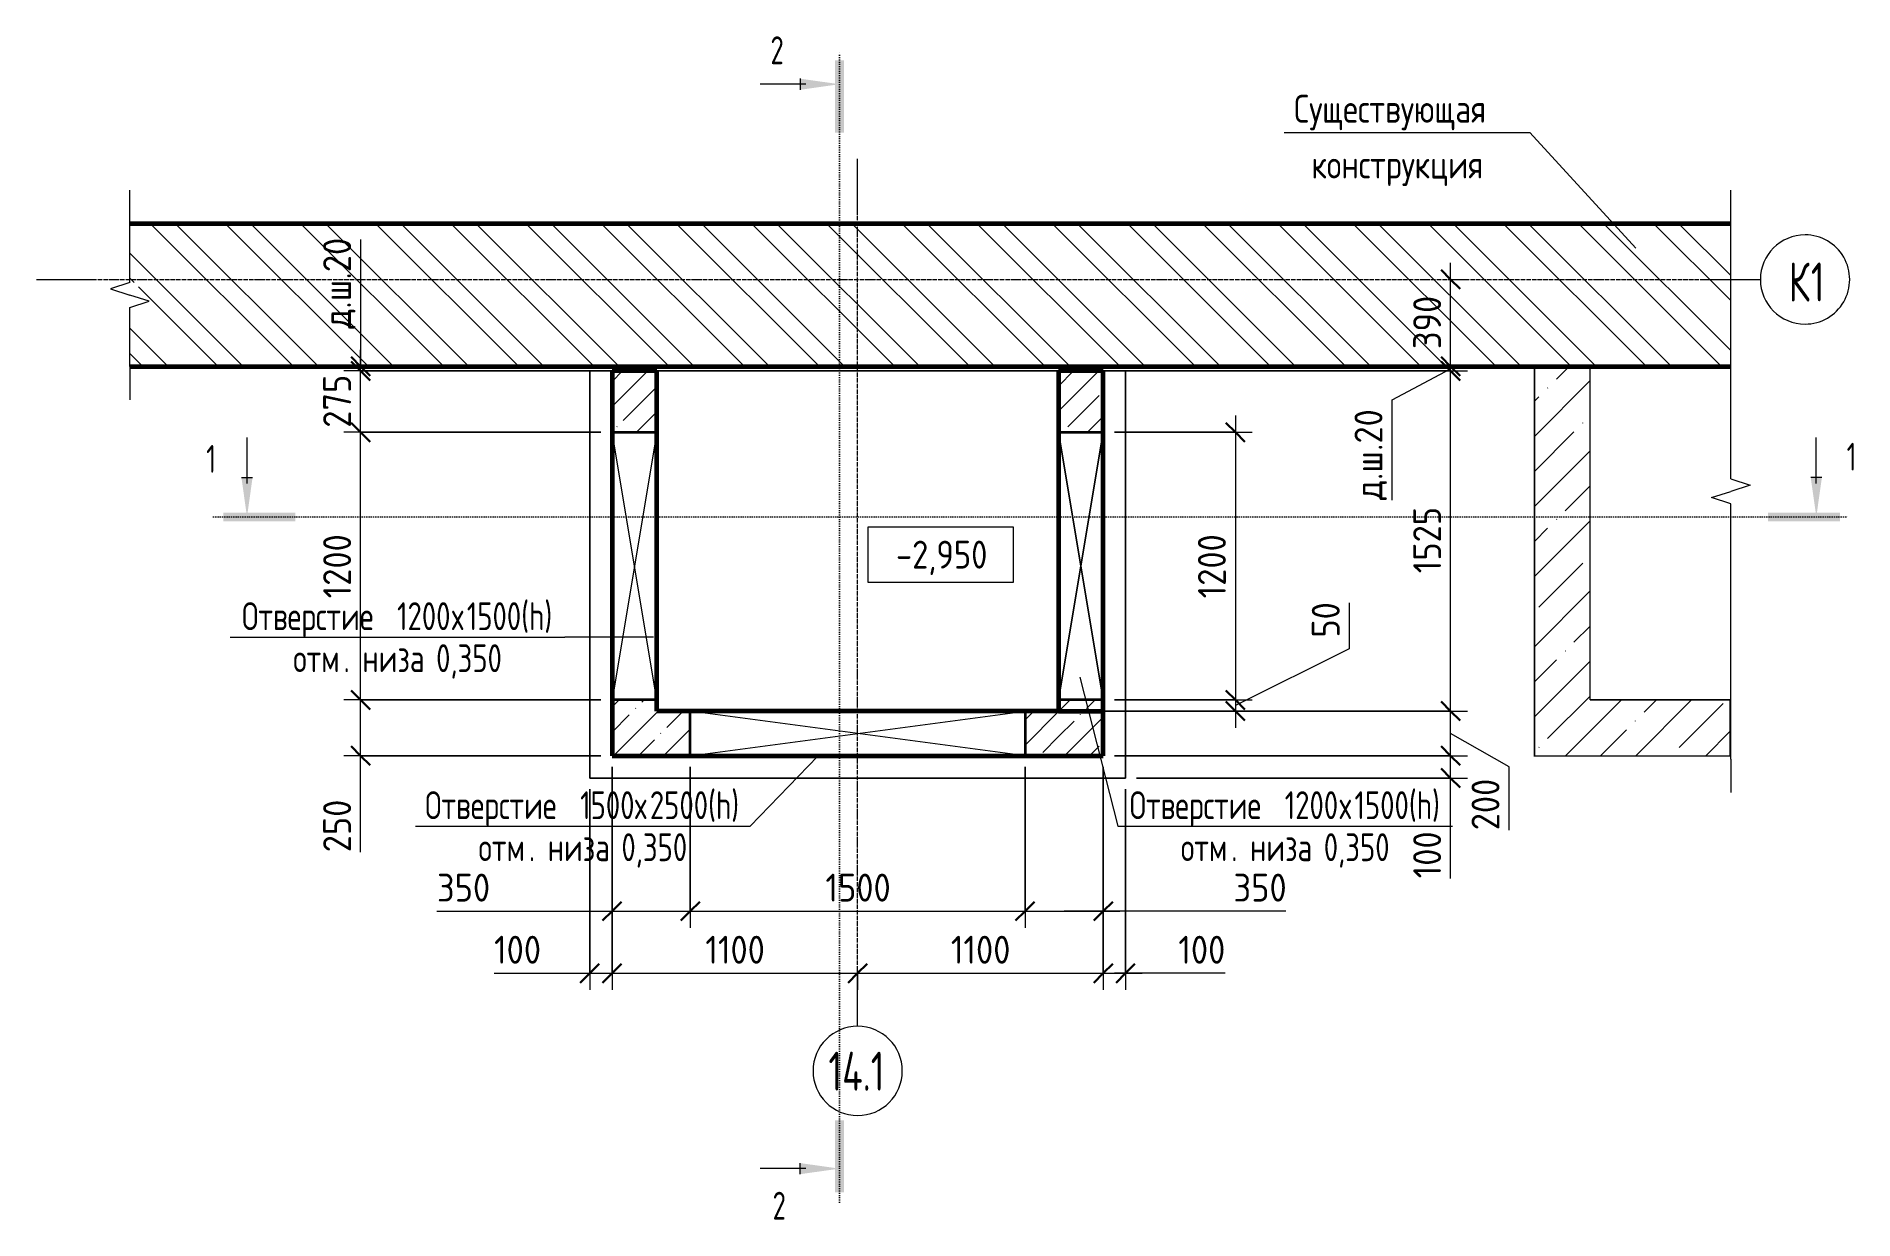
# Model space of a CAD drawing. Header units: millimetres. Extents: x -39709 to 12452, y -4989 to 80275.
# Drawn here: x -39709 to -31568, y 74970 to 80275 of the extents above.
import ezdxf

# ---------------------------------------------------------------- set-up
doc = ezdxf.new("R2010")
doc.units = ezdxf.units.MM
doc.linetypes.add('02 Штрихпунктирная _20 мм_', pattern=[25, 20, -2.5, 0, -2.5])
doc.linetypes.add('04 Пунктир 10мм', pattern=[10, 0, -10])
for name, color, linetype, lineweight in [('AA_Dim', 7, 'Continuous', 9), ('AA_Dim-50', 7, 'Continuous', 9), ('AA_Linii', 7, 'Continuous', 9), ('AA_Oformlenie', 7, 'Continuous', 9), ('AA_Razrez', 7, 'Continuous', 9), ('AA_Vinoska', 7, 'Continuous', 9), ('AA_Visotnaya otmetka', 7, 'Continuous', 9), ('AF_Okno', 7, 'Continuous', 20), ('AF_Pokritie', 7, 'Continuous', 9), ('AF_Stena', 7, 'Continuous', 20), ('AF_Stena_Опалубка', 253, 'Continuous', 20), ('KR_Fundament', 7, 'Continuous', 20), ('Оси', 7, 'Continuous', 9)]:
    doc.layers.add(name, color=color, linetype=linetype, lineweight=lineweight)
doc.styles.add('GOST Common', font='GOST_Common.ttf', dxfattribs={"width": 0.85, "height": 125})
doc.styles.add('ISOCPEUR', font='isocpeur.TTF', dxfattribs={"width": 0.7, "height": 175})
doc.styles.add('ISOCPEUR_1', font='isocpeur.TTF', dxfattribs={"width": 0.85, "height": 125})
doc.styles.add('ISOCPEUR_2', font='isocpeur.TTF', dxfattribs={"width": 0.75, "height": 125})
doc.styles.add('ISOCPEUR_3', font='isocpeur.TTF', dxfattribs={"width": 0.7, "height": 125})
doc.styles.add('ISOCPEUR_4', font='isocpeur.TTF', dxfattribs={"width": 0.9, "height": 125})
doc.dimstyles.new('00_Точн_3_знака__прозр_', dxfattribs={"dimscale": 304.8, "dimtxt": 125.344371, "dimasz": 0.278871, "dimexe": 0.246063, "dimexo": 0.164042, "dimgap": 0.016404, "dimtad": 1, "dimdec": 3, "dimrnd": 0.001, "dimdsep": 46, "dimtxsty": 'ISOCPEUR_4', "dimblk1": 'OBLIQUE', "dimblk2": 'OBLIQUE', "dimsah": 1, "dimcen": 0.09, "dimdle": 0.246063, "dimazin": 0, "dimtfac": 1, "dimtdec": 4, "dimtix": 1, "dimtmove": 1, "dimatfit": 3, "dimfxl": 1, "dimtvp": 1, "dimtolj": 1, "dimtzin": 0, "dimlwd": 18, "dimlwe": 18, "dimarcsym": 2})
doc.dimstyles.new('00_Точн_3_знака__прозр__1', dxfattribs={"dimscale": 304.8, "dimtxt": 125.344371, "dimasz": 0.278871, "dimexe": 0.246063, "dimexo": 0.164042, "dimgap": 0.016404, "dimtad": 1, "dimdec": 3, "dimrnd": 0.001, "dimdsep": 46, "dimtxsty": 'ISOCPEUR_4', "dimblk1": 'OBLIQUE', "dimblk2": 'OBLIQUE', "dimsah": 1, "dimcen": 0.09, "dimdle": 0.246063, "dimazin": 0, "dimtfac": 1, "dimtdec": 4, "dimtix": 1, "dimtmove": 0, "dimatfit": 3, "dimfxl": 1, "dimtvp": 1, "dimtolj": 1, "dimtzin": 0, "dimlwd": 18, "dimlwe": 18, "dimarcsym": 2})
pattern_1 = [(45, (-29560.04, 39488.23), (-112.2532, 112.2532), []), (45, (-29447.78, 39488.23), (-112.2532, 112.2532), [198.438, -39.688, 1.676, -38.011])]

msp = doc.modelspace()

# ---------------------------------------------------------------- texts
at = {"layer": 'AA_Razrez', "char_height": 125, "attachment_point": 1, "style": 'ISOCPEUR_3'}
for s, insert, width in [('\\fISOCPEUR|b0|i0|c204|p34|;\\W.7;2', (-36420.7155, 80274.9013), 75.759469), ('\\fISOCPEUR|b0|i0|c204|p34|;\\W.7;1', (-38948.1933, 78443.4266), 53.312219), ('\\fISOCPEUR|b0|i0|c204|p34|;\\W.7;1', (-31599.0265, 78453.0137), 53.312219), ('\\fISOCPEUR|b0|i0|c204|p34|;\\W.7;2', (-36411.1285, 75095.4059), 75.759469)]:
    msp.add_mtext(s, dxfattribs=dict(at, insert=insert, width=width))
at = {"layer": 'AA_Vinoska', "char_height": 125, "attachment_point": 1}
for s, insert, width, style in [('Существующая', (-34074.5973, 80012.8267), 1219.767531, 'GOST Common'), ('конструкция', (-33997.2473, 79762.8267), 1032.373078, 'GOST Common'), ('Отверстие', (-38788.0505, 77738.0434), 769.62, 'ISOCPEUR_2'), (' 1200', (-38153.0505, 77738.0434), 369.778359, 'ISOCPEUR_2'), ('\\fISOCPEUR|b0|i0|c204|p34|;\\W.75;х', (-37847.9528, 77738.0434), 81.170859, 'ISOCPEUR_2'), ('1500(h)', (-37780.9802, 77738.0434), 471.993516, 'ISOCPEUR_2'), ('отм', (-38558.5505, 77549.6754), 273.575859, 'ISOCPEUR_2'), ('низа', (-38248.4919, 77549.6754), 327.689766, 'ISOCPEUR_2'), (' 0,350', (-37978.1208, 77549.6754), 432.91125, 'ISOCPEUR_2'), ('. ', (-38332.8278, 77549.6754), 102.215156, 'ISOCPEUR_2'), ('Отверстие', (-37967.8766, 76890.8213), 769.62, 'ISOCPEUR_2'), (' 1500', (-37332.8766, 76890.8213), 369.778359, 'ISOCPEUR_2'), ('2500(h)', (-36960.8063, 76890.8213), 496.044141, 'ISOCPEUR_2'), ('Отверстие', (-34811.27, 76890.8213), 769.62, 'ISOCPEUR_2'), (' 1200', (-34176.27, 76890.8213), 369.778359, 'ISOCPEUR_2'), ('1500(h)', (-33804.1997, 76890.8213), 471.993516, 'ISOCPEUR_2'), ('\\fISOCPEUR|b0|i0|c204|p34|;\\W.75;х', (-37027.779, 76890.8213), 81.170859, 'ISOCPEUR_2'), ('\\fISOCPEUR|b0|i0|c204|p34|;\\W.75;х', (-33871.1723, 76890.8213), 81.170859, 'ISOCPEUR_2'), (' 0,350', (-37148.0094, 76702.4533), 432.91125, 'ISOCPEUR_2'), (' 0,350', (-34001.3403, 76702.4533), 432.91125, 'ISOCPEUR_2'), ('отм', (-37728.4391, 76702.4533), 273.575859, 'ISOCPEUR_2'), ('низа', (-37418.3805, 76702.4533), 327.689766, 'ISOCPEUR_2'), ('отм', (-34581.77, 76702.4533), 273.575859, 'ISOCPEUR_2'), ('низа', (-34271.7114, 76702.4533), 327.689766, 'ISOCPEUR_2'), ('. ', (-37502.7165, 76702.4533), 102.215156, 'ISOCPEUR_2'), ('. ', (-34356.0473, 76702.4533), 102.215156, 'ISOCPEUR_2')]:
    msp.add_mtext(s, dxfattribs=dict(at, insert=insert, width=width, style=style))
at = {"layer": 'AA_Visotnaya otmetka', "insert": (-35858.2795, 78014.0411), "char_height": 125, "width": 479.798668, "attachment_point": 1, "line_spacing_factor": 1.135194, "style": 'ISOCPEUR_1'}
msp.add_mtext('-2,950', dxfattribs=at)
at = {"layer": 'Оси', "char_height": 175, "attachment_point": 1, "style": 'ISOCPEUR'}
for s, insert, width in [('\\fISOCPEUR|b0|i0|c204|p34|;\\W.7;К', (-31858.9451, 79261.2133), 120.653969), ('\\fISOCPEUR|b0|i0|c204|p34|;\\W.7;1', (-31759.3956, 79261.2133), 75.759469), ('14.1', (-36160.6647, 75723.391), 317.067406)]:
    msp.add_mtext(s, dxfattribs=dict(at, insert=insert, width=width))

# ---------------------------------------------------------------- blocks, each defined once
blk = doc.blocks.new('231_Отверстие прямоугольное в стене _Окно_Стена_ - Отверстие прямоугольное с обрамлением-4131200-Схема расположения форшахты в_о 14_1-К1')
at = {"layer": 'AA_Oformlenie', "lineweight": 35}
for p, q in [((-475, -100), (-475, 100)), ((-475, 100), (725, 100)), ((725, 100), (725, -100)), ((725, -100), (-475, -100))]:
    blk.add_line(p, q, dxfattribs=at)
at = {"layer": 'AA_Oformlenie'}
for p, q in [((-475, 100), (-475, -100)), ((725, 100), (-475, 100)), ((725, 100), (-475, -100)), ((-475, 100), (725, -100)), ((725, 100), (725, -100)), ((-475, -100), (725, -100))]:
    blk.add_line(p, q, dxfattribs=at)
at = {"layer": 'AF_Okno', "lineweight": 9}
for p, q in [((485, 100), (-475, 100)), ((725, 100), (485, 100)), ((-475, -100), (-235, -100)), ((-235, -100), (725, -100))]:
    blk.add_line(p, q, dxfattribs=at)
blk = doc.blocks.new('231_Отверстие прямоугольное в стене _Окно_Стена_ - Отверстие прямоугольное с обрамлением-4137425-Схема расположения форшахты в_о 14_1-К1')
at = {"layer": 'AA_Oformlenie', "lineweight": 35}
for p, q in [((-625, -100), (-625, 100)), ((-625, 100), (875, 100)), ((875, 100), (875, -100)), ((875, -100), (-625, -100))]:
    blk.add_line(p, q, dxfattribs=at)
at = {"layer": 'AA_Oformlenie'}
for p, q in [((-625, 100), (-625, -100)), ((875, 100), (-625, 100)), ((875, 100), (-625, -100)), ((-625, 100), (875, -100)), ((875, 100), (875, -100)), ((-625, -100), (875, -100))]:
    blk.add_line(p, q, dxfattribs=at)
at = {"layer": 'AF_Okno', "lineweight": 9}
for p, q in [((575, 100), (-625, 100)), ((875, 100), (711.4, 100)), ((-625, -100), (-461.4, -100)), ((-325, -100), (875, -100))]:
    blk.add_line(p, q, dxfattribs=at)
blk = doc.blocks.new('011_ЛинияОбрыва _ЭлУзла_Линия_ - Тип 1-4160036-Схема расположения форшахты в_о 14_1-К1')
at = {"layer": 'AA_Oformlenie'}
for p, q in [((0, 0), (1145, 0)), ((1256.3, 0), (2400, 0))]:
    blk.add_line(p, q, dxfattribs=at)
blk = doc.blocks.new('011_ЛинияОбрыва _ЭлУзла_Линия_ - Тип 1-4027516-Схема расположения форшахты в_о 14_1-К1')
at = {"layer": 'AA_Oformlenie'}
for p, q in [((0, 0), (265, 0)), ((376.3, 0), (640, 0))]:
    blk.add_line(p, q, dxfattribs=at)
blk = doc.blocks.new('Ось сетки - d_4мм-2765513-Схема расположения форшахты в_о 14_1-К1')
at = {"layer": 'Оси'}
for start, end in [(360, 180), (360, 180), (180, 360), (180, 360)]:
    blk.add_arc((0, 0), 4, start, end, dxfattribs=at)
blk = doc.blocks.new('Высотные отметки - Рамка вверх-400294-Схема расположения форшахты в_о 14_1-К1')
at = {"layer": 'AA_Vinoska'}
for p, q in [((-13, 0), (-13, 5)), ((-13, 5), (0, 5)), ((0, 5), (0, 0)), ((0, 0), (-13, 0))]:
    blk.add_line(p, q, dxfattribs=at)
blk = doc.blocks.new('010_Текст с выноской - Текст 2 строки-4027658-Схема расположения форшахты в_о 14_1-К1')
at = {"layer": 'AA_Vinoska'}
blk.add_line((-11, 0), (11, 0), dxfattribs=at)
blk = doc.blocks.new('042_М_Отверстия - Позиция и размер-2808408-Схема расположения форшахты в_о 14_1-К1')
at = {"layer": 'AA_Vinoska'}
blk.add_line((-15, 0), (15, 0), dxfattribs=at)
blk = doc.blocks.new('Разрез - Номер узла_ сзади-394133-Схема расположения форшахты в_о 14_1-К1')
at = {"layer": 'AA_Razrez'}
for points in [[(7.33, 0.4), (7.33, -0.39), (0.87, -0.39), (0.87, 0.4)], [(3.5, -3.53), (2.5, -3.53), (3, 0)]]:
    blk.add_hatch(color=256, dxfattribs=at).paths.add_polyline_path(points)
for p, q in [((3, -3), (3, -7.1)), ((2.5, -3.53), (3.5, -3.53))]:
    blk.add_line(p, q, dxfattribs=at)
blk = doc.blocks.new('Разрез - Номер узла_ спереди-394134-Схема расположения форшахты в_о 14_1-К1')
at = {"layer": 'AA_Razrez'}
for points in [[(7.33, 0.4), (7.33, -0.39), (0.87, -0.39), (0.87, 0.4)], [(3.5, -3.53), (2.5, -3.53), (3, 0)]]:
    blk.add_hatch(color=256, dxfattribs=at).paths.add_polyline_path(points)
for p, q in [((3, -3), (3, -7.1)), ((2.5, -3.53), (3.5, -3.53))]:
    blk.add_line(p, q, dxfattribs=at)
blk = doc.blocks.new('DIMBLOCK1-Схема расположения форшахты в_о 14_1-К1')
at = {"layer": 'AA_Dim-50', "lineweight": 18}
for p, q in [((-34879.9, 77050), (-33298.2, 77050)), ((-33373.2, 77050), (-34879.9, 77050)), ((-33373.2, 76875), (-33373.2, 77050)), ((-34779.9, 76950), (-33298.2, 76950)), ((-33373.2, 76950), (-34779.9, 76950)), ((-33373.2, 76761), (-33373.2, 77000)), ((-33373.2, 76500.5), (-33373.2, 76761))]:
    blk.add_line(p, q, dxfattribs=at)
at = {"layer": 'AA_Dim-50', "lineweight": 30}
for p, q in [((-33373.2, 77050), (-33415.7, 77092.5)), ((-33373.2, 77050), (-33330.7, 77007.5)), ((-33373.2, 76950), (-33415.7, 76992.5)), ((-33373.2, 76950), (-33330.7, 76907.5))]:
    blk.add_line(p, q, dxfattribs=at)
at = {"layer": 'AA_Dim-50', "color": 0, "lineweight": 18, "insert": (-33541.1, 76500.5), "char_height": 125, "width": 252.581, "attachment_point": 1, "rotation": 90, "line_spacing_factor": 1.135194, "style": 'ISOCPEUR_4'}
blk.add_mtext('100', dxfattribs=at)
blk = doc.blocks.new('_Oblique')
at = {"color": 0, "linetype": 'ByBlock', "lineweight": -2}
blk.add_line((-0.5, -0.5), (0.5, 0.5), dxfattribs=at)
blk = doc.blocks.new('DIMBLOCK2-Схема расположения форшахты в_о 14_1-К1')
at = {"layer": 'AA_Dim-50', "lineweight": 30}
for p, q in [((-33373.2, 77250), (-33415.7, 77292.5)), ((-33373.2, 77250), (-33330.7, 77207.5)), ((-33373.2, 77050), (-33415.7, 77092.5)), ((-33373.2, 77050), (-33330.7, 77007.5))]:
    blk.add_line(p, q, dxfattribs=at)
at = {"layer": 'AA_Dim-50', "lineweight": 18}
for p, q in [((-35079.9, 77250), (-33298.2, 77250)), ((-33373.2, 77250), (-35079.9, 77250)), ((-33373.2, 77050), (-33373.2, 77250)), ((-33111.8, 77000), (-33373.2, 77150)), ((-34879.9, 77050), (-33298.2, 77050)), ((-33373.2, 77050), (-34879.9, 77050)), ((-33111.8, 76715.9), (-33111.8, 77000))]:
    blk.add_line(p, q, dxfattribs=at)
at = {"layer": 'AA_Dim-50', "color": 0, "lineweight": 18, "insert": (-33279.6, 76715.9), "char_height": 125, "width": 280.961, "attachment_point": 1, "rotation": 90, "line_spacing_factor": 1.135194, "style": 'ISOCPEUR_4'}
blk.add_mtext('200', dxfattribs=at)
blk = doc.blocks.new('DIMBLOCK3-Схема расположения форшахты в_о 14_1-К1')
at = {"layer": 'AA_Dim-50', "lineweight": 30}
for p, q in [((-33373.2, 78775), (-33415.7, 78817.5)), ((-33373.2, 78775), (-33330.7, 78732.5)), ((-33373.2, 77250), (-33415.7, 77292.5)), ((-33373.2, 77250), (-33330.7, 77207.5))]:
    blk.add_line(p, q, dxfattribs=at)
at = {"layer": 'AA_Dim-50', "lineweight": 18}
for p, q in [((-34879.9, 78775), (-33298.2, 78775)), ((-33373.2, 78775), (-34879.9, 78775)), ((-33373.2, 77250), (-33373.2, 78775)), ((-35079.9, 77250), (-33298.2, 77250)), ((-33373.2, 77250), (-35079.9, 77250))]:
    blk.add_line(p, q, dxfattribs=at)
at = {"layer": 'AA_Dim-50', "color": 0, "lineweight": 18, "insert": (-33541.1, 77868.2), "char_height": 125, "width": 346.234, "attachment_point": 1, "rotation": 90, "line_spacing_factor": 1.135194, "style": 'ISOCPEUR_4'}
blk.add_mtext('1525', dxfattribs=at)
blk = doc.blocks.new('DIMBLOCK4-Схема расположения форшахты в_о 14_1-К1')
at = {"layer": 'AA_Dim-50', "lineweight": 30}
for p, q in [((-33373.2, 78795), (-33415.7, 78837.5)), ((-33373.2, 78775), (-33415.7, 78817.5)), ((-33373.2, 78795), (-33330.7, 78752.5)), ((-33373.2, 78775), (-33330.7, 78732.5))]:
    blk.add_line(p, q, dxfattribs=at)
at = {"layer": 'AA_Dim-50', "lineweight": 18}
for p, q in [((-34879.9, 78775), (-33298.2, 78775)), ((-33373.2, 78775), (-34879.9, 78775)), ((-33635.9, 78646), (-33373.2, 78785)), ((-33383.3, 78795), (-33298.2, 78795)), ((-33373.2, 78795), (-33383.3, 78795)), ((-33373.2, 78775), (-33373.2, 78795)), ((-33635.9, 78196.3), (-33635.9, 78646))]:
    blk.add_line(p, q, dxfattribs=at)
at = {"layer": 'AA_Dim-50', "color": 0, "lineweight": 18, "insert": (-33803.8, 78196.3), "char_height": 125, "width": 479.62, "attachment_point": 1, "rotation": 90, "line_spacing_factor": 1.135194, "style": 'ISOCPEUR_4'}
blk.add_mtext('д.ш.20', dxfattribs=at)
blk = doc.blocks.new('DIMBLOCK5-Схема расположения форшахты в_о 14_1-К1')
at = {"layer": 'AA_Dim-50', "lineweight": 30}
for p, q in [((-33373.2, 79185), (-33415.7, 79227.5)), ((-33373.2, 79185), (-33330.7, 79142.5)), ((-33373.2, 78795), (-33415.7, 78837.5)), ((-33373.2, 78795), (-33330.7, 78752.5))]:
    blk.add_line(p, q, dxfattribs=at)
at = {"layer": 'AA_Dim-50', "lineweight": 18}
for p, q in [((-33373.2, 78795), (-33373.2, 79260)), ((-33383.3, 79185), (-33298.2, 79185)), ((-33373.2, 79185), (-33383.3, 79185)), ((-33383.3, 78795), (-33298.2, 78795)), ((-33373.2, 78795), (-33383.3, 78795))]:
    blk.add_line(p, q, dxfattribs=at)
at = {"layer": 'AA_Dim-50', "color": 0, "lineweight": 18, "insert": (-33541.1, 78872.9), "char_height": 125, "width": 280.961, "attachment_point": 1, "rotation": 90, "line_spacing_factor": 1.135194, "style": 'ISOCPEUR_4'}
blk.add_mtext('390', dxfattribs=at)
blk = doc.blocks.new('DIMBLOCK6-Схема расположения форшахты в_о 14_1-К1')
at = {"layer": 'AA_Dim-50', "lineweight": 18}
for p, q in [((-37129.9, 77000), (-37129.9, 76278.4)), ((-37129.9, 76353.4), (-37129.9, 77000)), ((-36779.9, 77000), (-36779.9, 76278.4)), ((-36779.9, 76353.4), (-36779.9, 77000)), ((-37914.6, 76353.4), (-37630.4, 76353.4)), ((-37630.4, 76353.4), (-36954.9, 76353.4)), ((-37204.9, 76353.4), (-36779.9, 76353.4))]:
    blk.add_line(p, q, dxfattribs=at)
at = {"layer": 'AA_Dim-50', "lineweight": 30}
for p, q in [((-37129.9, 76353.4), (-37087.4, 76395.9)), ((-36779.9, 76353.4), (-36737.4, 76395.9)), ((-37129.9, 76353.4), (-37172.4, 76310.9)), ((-36779.9, 76353.4), (-36822.4, 76310.9))]:
    blk.add_line(p, q, dxfattribs=at)
at = {"layer": 'AA_Dim-50', "color": 0, "lineweight": 18, "insert": (-37914.6, 76521.3), "char_height": 125, "width": 280.961, "attachment_point": 1, "line_spacing_factor": 1.135194, "style": 'ISOCPEUR_4'}
blk.add_mtext('350', dxfattribs=at)
blk = doc.blocks.new('DIMBLOCK7-Схема расположения форшахты в_о 14_1-К1')
at = {"layer": 'AA_Dim-50', "lineweight": 18}
for p, q in [((-36779.9, 77000), (-36779.9, 76278.4)), ((-36779.9, 76353.4), (-36779.9, 77000)), ((-35279.9, 77000), (-35279.9, 76278.4)), ((-35279.9, 76353.4), (-35279.9, 77000)), ((-36779.9, 76353.4), (-35279.9, 76353.4))]:
    blk.add_line(p, q, dxfattribs=at)
at = {"layer": 'AA_Dim-50', "lineweight": 30}
for p, q in [((-36779.9, 76353.4), (-36737.4, 76395.9)), ((-35279.9, 76353.4), (-35237.4, 76395.9)), ((-36779.9, 76353.4), (-36822.4, 76310.9)), ((-35279.9, 76353.4), (-35322.4, 76310.9))]:
    blk.add_line(p, q, dxfattribs=at)
at = {"layer": 'AA_Dim-50', "color": 0, "lineweight": 18, "insert": (-36174.1, 76521.3), "char_height": 125, "width": 346.234, "attachment_point": 1, "line_spacing_factor": 1.135194, "style": 'ISOCPEUR_4'}
blk.add_mtext('1500', dxfattribs=at)
blk = doc.blocks.new('DIMBLOCK8-Схема расположения форшахты в_о 14_1-К1')
at = {"layer": 'AA_Dim-50', "lineweight": 18}
for p, q in [((-35279.9, 77000), (-35279.9, 76278.4)), ((-35279.9, 76353.4), (-35279.9, 77000)), ((-34929.9, 77000), (-34929.9, 76278.4)), ((-34929.9, 76353.4), (-34929.9, 77000)), ((-35279.9, 76353.4), (-34854.9, 76353.4)), ((-34396.1, 76353.4), (-35104.9, 76353.4)), ((-34111.9, 76353.4), (-34396.1, 76353.4))]:
    blk.add_line(p, q, dxfattribs=at)
at = {"layer": 'AA_Dim-50', "lineweight": 30}
for p, q in [((-35279.9, 76353.4), (-35237.4, 76395.9)), ((-34929.9, 76353.4), (-34887.4, 76395.9)), ((-35279.9, 76353.4), (-35322.4, 76310.9)), ((-34929.9, 76353.4), (-34972.4, 76310.9))]:
    blk.add_line(p, q, dxfattribs=at)
at = {"layer": 'AA_Dim-50', "color": 0, "lineweight": 18, "insert": (-34346.1, 76521.3), "char_height": 125, "width": 280.961, "attachment_point": 1, "line_spacing_factor": 1.135194, "style": 'ISOCPEUR_4'}
blk.add_mtext('350', dxfattribs=at)
blk = doc.blocks.new('DIMBLOCK9-Схема расположения форшахты в_о 14_1-К1')
at = {"layer": 'AA_Dim-50', "lineweight": 18}
for p, q in [((-37179.9, 77300), (-38331.7, 77300)), ((-38256.7, 76975), (-38256.7, 77300)), ((-38256.7, 77300), (-37179.9, 77300)), ((-38256.7, 76901.5), (-38256.7, 77175)), ((-37179.9, 77050), (-38331.7, 77050)), ((-38256.7, 77050), (-37179.9, 77050)), ((-38256.7, 76617.3), (-38256.7, 76901.5))]:
    blk.add_line(p, q, dxfattribs=at)
at = {"layer": 'AA_Dim-50', "lineweight": 30}
for p, q in [((-38256.7, 77300), (-38299.2, 77342.5)), ((-38256.7, 77300), (-38214.2, 77257.5)), ((-38256.7, 77050), (-38299.2, 77092.5)), ((-38256.7, 77050), (-38214.2, 77007.5))]:
    blk.add_line(p, q, dxfattribs=at)
at = {"layer": 'AA_Dim-50', "color": 0, "lineweight": 18, "insert": (-38424.5, 76617.3), "char_height": 125, "width": 280.961, "attachment_point": 1, "rotation": 90, "line_spacing_factor": 1.135194, "style": 'ISOCPEUR_4'}
blk.add_mtext('250', dxfattribs=at)
blk = doc.blocks.new('DIMBLOCK10-Схема расположения форшахты в_о 14_1-К1')
at = {"layer": 'AA_Dim-50', "lineweight": 18}
for p, q in [((-37179.9, 78500), (-38331.7, 78500)), ((-38256.7, 77300), (-38256.7, 78500)), ((-38256.7, 78500), (-37179.9, 78500)), ((-37179.9, 77300), (-38331.7, 77300)), ((-38256.7, 77300), (-37179.9, 77300))]:
    blk.add_line(p, q, dxfattribs=at)
at = {"layer": 'AA_Dim-50', "lineweight": 30}
for p, q in [((-38256.7, 78500), (-38299.2, 78542.5)), ((-38256.7, 78500), (-38214.2, 78457.5)), ((-38256.7, 77300), (-38299.2, 77342.5)), ((-38256.7, 77300), (-38214.2, 77257.5))]:
    blk.add_line(p, q, dxfattribs=at)
at = {"layer": 'AA_Dim-50', "color": 0, "lineweight": 18, "insert": (-38424.5, 77755.7), "char_height": 125, "width": 346.234, "attachment_point": 1, "rotation": 90, "line_spacing_factor": 1.135194, "style": 'ISOCPEUR_4'}
blk.add_mtext('1200', dxfattribs=at)
blk = doc.blocks.new('DIMBLOCK11-Схема расположения форшахты в_о 14_1-К1')
at = {"layer": 'AA_Dim-50', "lineweight": 30}
for p, q in [((-38256.7, 78775), (-38299.2, 78817.5)), ((-38256.7, 78775), (-38214.2, 78732.5)), ((-38256.7, 78500), (-38299.2, 78542.5)), ((-38256.7, 78500), (-38214.2, 78457.5))]:
    blk.add_line(p, q, dxfattribs=at)
at = {"layer": 'AA_Dim-50', "lineweight": 18}
for p, q in [((-37179.9, 78775), (-38331.7, 78775)), ((-38256.7, 78500), (-38256.7, 78775)), ((-38256.7, 78775), (-37179.9, 78775)), ((-37179.9, 78500), (-38331.7, 78500)), ((-38256.7, 78500), (-37179.9, 78500))]:
    blk.add_line(p, q, dxfattribs=at)
at = {"layer": 'AA_Dim-50', "color": 0, "lineweight": 18, "insert": (-38424.5, 78520.4), "char_height": 125, "width": 280.961, "attachment_point": 1, "rotation": 90, "line_spacing_factor": 1.135194, "style": 'ISOCPEUR_4'}
blk.add_mtext('275', dxfattribs=at)
blk = doc.blocks.new('DIMBLOCK12-Схема расположения форшахты в_о 14_1-К1')
at = {"layer": 'AA_Dim-50', "lineweight": 18}
for p, q in [((-38256.7, 79364.3), (-38256.7, 78914.6)), ((-38256.7, 78914.6), (-38256.7, 78785)), ((-38256.7, 78775), (-38256.7, 78870)), ((-37179.9, 78775), (-38331.7, 78775)), ((-38266.8, 78795), (-38181.7, 78795)), ((-38256.7, 78795), (-38266.8, 78795)), ((-38256.7, 78775), (-37179.9, 78775))]:
    blk.add_line(p, q, dxfattribs=at)
at = {"layer": 'AA_Dim-50', "lineweight": 30}
for p, q in [((-38256.7, 78795), (-38299.2, 78837.5)), ((-38256.7, 78775), (-38299.2, 78817.5)), ((-38256.7, 78795), (-38214.2, 78752.5)), ((-38256.7, 78775), (-38214.2, 78732.5))]:
    blk.add_line(p, q, dxfattribs=at)
at = {"layer": 'AA_Dim-50', "color": 0, "lineweight": 18, "insert": (-38424.5, 78964.6), "char_height": 125, "width": 479.62, "attachment_point": 1, "rotation": 90, "line_spacing_factor": 1.135194, "style": 'ISOCPEUR_4'}
blk.add_mtext('д.ш.20', dxfattribs=at)
blk = doc.blocks.new('DIMBLOCK13-Схема расположения форшахты в_о 14_1-К1')
at = {"layer": 'AA_Dim-50', "lineweight": 18}
for p, q in [((-37129.9, 77000), (-37129.9, 76000.1)), ((-37129.9, 76075.1), (-37129.9, 77000)), ((-37229.9, 76900), (-37229.9, 76000.1)), ((-37229.9, 76075.1), (-37229.9, 76900)), ((-37658.8, 76075.1), (-37398.3, 76075.1)), ((-37398.3, 76075.1), (-37179.9, 76075.1)), ((-37304.9, 76075.1), (-37129.9, 76075.1))]:
    blk.add_line(p, q, dxfattribs=at)
at = {"layer": 'AA_Dim-50', "lineweight": 30}
for p, q in [((-37229.9, 76075.1), (-37272.4, 76032.6)), ((-37229.9, 76075.1), (-37187.4, 76117.6)), ((-37129.9, 76075.1), (-37172.4, 76032.6)), ((-37129.9, 76075.1), (-37087.4, 76117.6))]:
    blk.add_line(p, q, dxfattribs=at)
at = {"layer": 'AA_Dim-50', "color": 0, "lineweight": 18, "insert": (-37658.8, 76243), "char_height": 125, "width": 252.581, "attachment_point": 1, "line_spacing_factor": 1.135194, "style": 'ISOCPEUR_4'}
blk.add_mtext('100', dxfattribs=at)
blk = doc.blocks.new('DIMBLOCK14-Схема расположения форшахты в_о 14_1-К1')
at = {"layer": 'AA_Dim-50', "lineweight": 18}
for p, q in [((-37129.9, 77000), (-37129.9, 76000.1)), ((-37129.9, 76075.1), (-37129.9, 77000)), ((-37129.9, 76075.1), (-36029.9, 76075.1)), ((-36029.9, 76085.2), (-36029.9, 76000.1)), ((-36029.9, 76075.1), (-36029.9, 76085.2))]:
    blk.add_line(p, q, dxfattribs=at)
at = {"layer": 'AA_Dim-50', "lineweight": 30}
for p, q in [((-37129.9, 76075.1), (-37172.4, 76032.6)), ((-37129.9, 76075.1), (-37087.4, 76117.6)), ((-36029.9, 76075.1), (-36072.4, 76032.6)), ((-36029.9, 76075.1), (-35987.4, 76117.6))]:
    blk.add_line(p, q, dxfattribs=at)
at = {"layer": 'AA_Dim-50', "color": 0, "lineweight": 18, "insert": (-36712.3, 76243), "char_height": 125, "width": 317.854, "attachment_point": 1, "line_spacing_factor": 1.135194, "style": 'ISOCPEUR_4'}
blk.add_mtext('1100', dxfattribs=at)
blk = doc.blocks.new('DIMBLOCK15-Схема расположения форшахты в_о 14_1-К1')
at = {"layer": 'AA_Dim-50', "lineweight": 18}
for p, q in [((-34929.9, 77000), (-34929.9, 76000.1)), ((-34929.9, 76075.1), (-34929.9, 77000)), ((-36029.9, 76085.2), (-36029.9, 76000.1)), ((-36029.9, 76075.1), (-36029.9, 76085.2)), ((-36029.9, 76075.1), (-34929.9, 76075.1))]:
    blk.add_line(p, q, dxfattribs=at)
at = {"layer": 'AA_Dim-50', "lineweight": 30}
for p, q in [((-36029.9, 76075.1), (-36072.4, 76032.6)), ((-36029.9, 76075.1), (-35987.4, 76117.6)), ((-34929.9, 76075.1), (-34972.4, 76032.6)), ((-34929.9, 76075.1), (-34887.4, 76117.6))]:
    blk.add_line(p, q, dxfattribs=at)
at = {"layer": 'AA_Dim-50', "color": 0, "lineweight": 18, "insert": (-35612.3, 76243), "char_height": 125, "width": 317.854, "attachment_point": 1, "line_spacing_factor": 1.135194, "style": 'ISOCPEUR_4'}
blk.add_mtext('1100', dxfattribs=at)
blk = doc.blocks.new('DIMBLOCK16-Схема расположения форшахты в_о 14_1-К1')
at = {"layer": 'AA_Dim-50', "lineweight": 18}
for p, q in [((-34929.9, 77000), (-34929.9, 76000.1)), ((-34929.9, 76075.1), (-34929.9, 77000)), ((-34829.9, 76900), (-34829.9, 76000.1)), ((-34829.9, 76075.1), (-34829.9, 76900)), ((-34929.9, 76075.1), (-34754.9, 76075.1)), ((-34643.3, 76075.1), (-34879.9, 76075.1)), ((-34382.8, 76075.1), (-34643.3, 76075.1))]:
    blk.add_line(p, q, dxfattribs=at)
at = {"layer": 'AA_Dim-50', "lineweight": 30}
for p, q in [((-34929.9, 76075.1), (-34972.4, 76032.6)), ((-34929.9, 76075.1), (-34887.4, 76117.6)), ((-34829.9, 76075.1), (-34872.4, 76032.6)), ((-34829.9, 76075.1), (-34787.4, 76117.6))]:
    blk.add_line(p, q, dxfattribs=at)
at = {"layer": 'AA_Dim-50', "color": 0, "lineweight": 18, "insert": (-34593.3, 76243), "char_height": 125, "width": 252.581, "attachment_point": 1, "line_spacing_factor": 1.135194, "style": 'ISOCPEUR_4'}
blk.add_mtext('100', dxfattribs=at)
blk = doc.blocks.new('DIMBLOCK17-Схема расположения форшахты в_о 14_1-К1')
at = {"layer": 'AA_Dim-50', "lineweight": 18}
for p, q in [((-33827.5, 77735.5), (-33827.5, 77529.4)), ((-33827.5, 77529.4), (-34337.5, 77275)), ((-34337.5, 77375), (-34337.5, 77175)), ((-34879.9, 77300), (-34262.5, 77300)), ((-34337.5, 77300), (-34879.9, 77300)), ((-35079.9, 77250), (-34262.5, 77250)), ((-34337.5, 77250), (-35079.9, 77250))]:
    blk.add_line(p, q, dxfattribs=at)
at = {"layer": 'AA_Dim-50', "lineweight": 30}
for p, q in [((-34337.5, 77300), (-34380, 77342.5)), ((-34337.5, 77250), (-34380, 77292.5)), ((-34337.5, 77300), (-34295, 77257.5)), ((-34337.5, 77250), (-34295, 77207.5))]:
    blk.add_line(p, q, dxfattribs=at)
at = {"layer": 'AA_Dim-50', "color": 0, "lineweight": 18, "insert": (-33995.3, 77579.4), "char_height": 125, "width": 187.307, "attachment_point": 1, "rotation": 90, "line_spacing_factor": 1.135194, "style": 'ISOCPEUR_4'}
blk.add_mtext('50', dxfattribs=at)
blk = doc.blocks.new('DIMBLOCK18-Схема расположения форшахты в_о 14_1-К1')
at = {"layer": 'AA_Dim-50', "lineweight": 18}
for p, q in [((-34337.5, 78575), (-34337.5, 77225)), ((-34879.9, 78500), (-34262.5, 78500)), ((-34337.5, 78500), (-34879.9, 78500)), ((-34879.9, 77300), (-34262.5, 77300)), ((-34337.5, 77300), (-34879.9, 77300))]:
    blk.add_line(p, q, dxfattribs=at)
at = {"layer": 'AA_Dim-50', "lineweight": 30}
for p, q in [((-34337.5, 78500), (-34380, 78542.5)), ((-34337.5, 78500), (-34295, 78457.5)), ((-34337.5, 77300), (-34380, 77342.5)), ((-34337.5, 77300), (-34295, 77257.5))]:
    blk.add_line(p, q, dxfattribs=at)
at = {"layer": 'AA_Dim-50', "color": 0, "lineweight": 18, "insert": (-34505.3, 77755.7), "char_height": 125, "width": 346.234, "attachment_point": 1, "rotation": 90, "line_spacing_factor": 1.135194, "style": 'ISOCPEUR_4'}
blk.add_mtext('1200', dxfattribs=at)

# ---------------------------------------------------------------- dimensions: what is measured, and where the dimension line sits
at = {"layer": 'AA_Dim', "lineweight": 18}
for base, p1, p2, override, picture, middle in [((-38256.7088, 78794.9563), (-37129.8743, 78774.9563), (-38316.8129, 78794.9563), {"dimpost": 'д.ш.<>', "dimfxl": 1187.107041}, 'DIMBLOCK12-Схема расположения форшахты в_о 14_1-К1', (-38341.2153, 79204.4457)), ((-33373.2273, 78794.9563), (-34929.8743, 78774.9563), (-33433.3314, 78794.9563), {"dimpost": 'д.ш.<>', "dimfxl": 1496.676573}, 'DIMBLOCK4-Схема расположения форшахты в_о 14_1-К1', (-33720.456, 78436.0858)), ((-34337.4636, 77249.9563), (-34929.8743, 77299.9563), (-35129.8743, 77249.9563), {"dimpost": '<>', "dimfxl": 206.155281}, 'DIMBLOCK17-Схема расположения форшахты в_о 14_1-К1', (-33911.9701, 77673.0652)), ((-38256.7088, 77299.9563), (-37129.8743, 77049.9563), (-37129.8743, 77299.9563), {"dimpost": '<>', "dimfxl": 250}, 'DIMBLOCK9-Схема расположения форшахты в_о 14_1-К1', (-38341.2153, 76757.8072)), ((-33373.2273, 77249.9563), (-34929.8743, 77049.9563), (-35129.8743, 77249.9563), {"dimpost": '<>', "dimfxl": 282.842712}, 'DIMBLOCK2-Схема расположения форшахты в_о 14_1-К1', (-33196.2696, 76856.3818)), ((-33373.2273, 77049.9563), (-34829.8743, 76949.9563), (-34929.8743, 77049.9563), {"dimpost": '<>', "dimfxl": 141.421356}, 'DIMBLOCK1-Схема расположения форшахты в_о 14_1-К1', (-33457.7338, 76626.7861))]:
    dim = msp.add_linear_dim(base=base, p1=p1, p2=p2, angle=90, dimstyle='00_Точн_3_знака__прозр_', override=override, dxfattribs=at)
    dim.commit()
    dim.dimension.update_dxf_attribs({"geometry": picture, "text_midpoint": middle, "dimtype": 160, "text_rotation": 90})
for base, p1, p2, override, picture, middle in [((-33373.2273, 79184.9563), (-33433.3314, 78794.9563), (-33433.3314, 79184.9563), {"dimpost": '<>', "dimfxl": 390}, 'DIMBLOCK5-Схема расположения форшахты в_о 14_1-К1', (-33440.7273, 78989.9563)), ((-38256.7088, 78774.9563), (-37129.8743, 78499.9563), (-37129.8743, 78774.9563), {"dimpost": '<>', "dimfxl": 275}, 'DIMBLOCK11-Схема расположения форшахты в_о 14_1-К1', (-38324.2088, 78637.4563)), ((-33373.2273, 78774.9563), (-35129.8743, 77249.9563), (-34929.8743, 78774.9563), {"dimpost": '<>', "dimfxl": 1538.058842}, 'DIMBLOCK3-Схема расположения форшахты в_о 14_1-К1', (-33440.7273, 78012.4563)), ((-34337.4636, 77299.9563), (-34929.8743, 78499.9563), (-34929.8743, 77299.9563), {"dimpost": '<>', "dimfxl": 1200}, 'DIMBLOCK18-Схема расположения форшахты в_о 14_1-К1', (-34404.9636, 77899.9563)), ((-38256.7088, 78499.9563), (-37129.8743, 77299.9563), (-37129.8743, 78499.9563), {"dimpost": '<>', "dimfxl": 1200}, 'DIMBLOCK10-Схема расположения форшахты в_о 14_1-К1', (-38324.2088, 77899.9563))]:
    dim = msp.add_linear_dim(base=base, p1=p1, p2=p2, angle=90, dimstyle='00_Точн_3_знака__прозр__1', override=override, dxfattribs=at)
    dim.commit()
    dim.dimension.update_dxf_attribs({"geometry": picture, "text_midpoint": middle})
for base, p1, p2, override, picture, middle in [((-36779.8743, 76353.4319), (-37129.8743, 77049.9563), (-36779.8743, 77049.9563), {"dimpost": '<>', "dimfxl": 350}, 'DIMBLOCK6-Схема расположения форшахты в_о 14_1-К1', (-37774.094, 76437.9384)), ((-37129.8743, 76075.1306), (-37229.8743, 76949.9563), (-37129.8743, 77049.9563), {"dimpost": '<>', "dimfxl": 141.421356}, 'DIMBLOCK13-Схема расположения форшахты в_о 14_1-К1', (-37532.4738, 76159.6371)), ((-34929.8743, 76353.4319), (-35279.8743, 77049.9563), (-34929.8743, 77049.9563), {"dimpost": '<>', "dimfxl": 350}, 'DIMBLOCK8-Схема расположения форшахты в_о 14_1-К1', (-34205.6006, 76437.9384)), ((-34829.8743, 76075.1306), (-34929.8743, 77049.9563), (-34829.8743, 76949.9563), {"dimpost": '<>', "dimfxl": 141.421356}, 'DIMBLOCK16-Схема расположения форшахты в_о 14_1-К1', (-34466.9942, 76159.6371))]:
    dim = msp.add_linear_dim(base=base, p1=p1, p2=p2, dimstyle='00_Точн_3_знака__прозр_', override=override, dxfattribs=at)
    dim.commit()
    dim.dimension.update_dxf_attribs({"geometry": picture, "text_midpoint": middle, "dimtype": 160})
for base, p1, p2, override, picture, middle in [((-36029.8743, 76075.1306), (-37129.8743, 77049.9563), (-36029.8743, 76135.2347), {"dimpost": '<>', "dimfxl": 1430.634711}, 'DIMBLOCK14-Схема расположения форшахты в_о 14_1-К1', (-36579.8743, 76142.6306)), ((-35279.8743, 76353.4319), (-36779.8743, 77049.9563), (-35279.8743, 77049.9563), {"dimpost": '<>', "dimfxl": 1500}, 'DIMBLOCK7-Схема расположения форшахты в_о 14_1-К1', (-36029.8743, 76420.9319)), ((-34929.8743, 76075.1306), (-36029.8743, 76135.2347), (-34929.8743, 77049.9563), {"dimpost": '<>', "dimfxl": 1430.634711}, 'DIMBLOCK15-Схема расположения форшахты в_о 14_1-К1', (-35479.8743, 76142.6306))]:
    dim = msp.add_linear_dim(base=base, p1=p1, p2=p2, dimstyle='00_Точн_3_знака__прозр__1', override=override, dxfattribs=at)
    dim.commit()
    dim.dimension.update_dxf_attribs({"geometry": picture, "text_midpoint": middle})

# ---------------------------------------------------------------- hatches: boundary and pattern name
at = {"layer": 'AA_Oformlenie'}
h = msp.add_hatch(dxfattribs=at)
h.set_pattern_fill('FP_3', color=250, style=0, pattern_type=2)
h.set_pattern_definition([(45, (-29560.04, 39488.23), (-157.1545, 157.1545), []), (45, (-29402.88, 39488.23), (-157.1545, 157.1545), [277.813, -55.563, 1.676, -53.886])])
h.paths.add_polyline_path([(-32120.2627, 77049.9563), (-32120.2627, 77299.9563), (-32748.2903, 77299.9563), (-32748.2903, 78794.9563), (-32998.2903, 78794.9563), (-32998.2903, 77049.9563)])
at = {"layer": 'AF_Stena', "lineweight": 9}
h = msp.add_hatch(dxfattribs=at)
h.set_pattern_fill('FP_2', color=256, style=0, pattern_type=2)
h.set_pattern_definition([(135, (-29560.04, 39488.23), (-168.3798, -168.3798), []), (135, (-29447.78, 39488.23), (-168.3798, -168.3798), [])])
h.paths.add_polyline_path([(-32118.2903, 78794.9563), (-32118.2903, 79434.9563), (-39290.4199, 79434.9563), (-39290.4199, 79171.265), (-39251.1672, 79171.265), (-39251.1672, 79114.9563), (-39290.4199, 79114.9563), (-39203.8174, 79087.4563), (-39290.4199, 79059.9563), (-39290.4199, 78794.9563), (-32748.2903, 78794.9563)])
h = msp.add_hatch(dxfattribs=at)
h.set_pattern_fill('FP_1', color=256, style=0, pattern_type=2)
h.set_pattern_definition(pattern_1)
h.paths.add_polyline_path([(-36929.8743, 77049.9563), (-36929.8743, 77299.9563), (-37129.8743, 77299.9563), (-37129.8743, 77049.9563)])
h.paths.add_polyline_path([(-37129.8743, 78499.9563), (-36929.8743, 78499.9563), (-36929.8743, 78774.9563), (-37129.8743, 78774.9563)])
h = msp.add_hatch(dxfattribs=at)
h.set_pattern_fill('FP_1', color=256, style=0, pattern_type=2)
h.set_pattern_definition(pattern_1)
h.paths.add_polyline_path([(-34929.8743, 77049.9563), (-34929.8743, 77299.9563), (-35129.8743, 77299.9563), (-35129.8743, 77049.9563)])
h.paths.add_polyline_path([(-34929.8743, 78499.9563), (-34929.8743, 78774.9563), (-35129.8743, 78774.9563), (-35129.8743, 78499.9563), (-34965.9399, 78499.9563)])
h = msp.add_hatch(dxfattribs=at)
h.set_pattern_fill('FP_1', color=256, style=0, pattern_type=2)
h.set_pattern_definition(pattern_1)
h.paths.add_polyline_path([(-35129.8743, 77249.9563), (-34929.8743, 77249.9563), (-34929.8743, 77299.9563), (-35129.8743, 77299.9563)])
h.paths.add_polyline_path([(-35129.8743, 78499.9563), (-34929.8743, 78499.9563), (-34929.8743, 78774.9563), (-35129.8743, 78774.9563)])
h = msp.add_hatch(dxfattribs=at)
h.set_pattern_fill('FP_1', color=256, style=0, pattern_type=2)
h.set_pattern_definition(pattern_1)
h.paths.add_polyline_path([(-36779.8743, 77049.9563), (-36779.8743, 77249.9563), (-36929.8743, 77249.9563), (-36929.8743, 77049.9563)])
h.paths.add_polyline_path([(-35129.8743, 77049.9563), (-35129.8743, 77249.9563), (-35279.8743, 77249.9563), (-35279.8743, 77049.9563)])

# ---------------------------------------------------------------- linework, layer by layer
at = {"layer": 'AA_Linii'}
for p, q in [((-32998.2903, 78794.9563), (-32998.2903, 77049.9563)), ((-32748.2903, 78794.9563), (-32998.2903, 78794.9563)), ((-32998.2903, 77049.9563), (-32998.2903, 78794.9563)), ((-32748.2903, 77299.9563), (-32748.2903, 78794.9563)), ((-32748.2903, 77299.9563), (-32748.2903, 78794.9563)), ((-32120.2627, 77299.9563), (-32748.2903, 77299.9563)), ((-32748.2903, 77299.9563), (-32120.2627, 77299.9563)), ((-32120.2627, 77049.9563), (-32120.2627, 77299.9563)), ((-33000.2627, 77049.9563), (-32120.2627, 77049.9563)), ((-32998.2903, 77049.9563), (-32120.2627, 77049.9563))]:
    msp.add_line(p, q, dxfattribs=at)
at = {"layer": 'AA_Razrez', "linetype": '04 Пунктир 10мм'}
for p, q in [((-36111.672, 75049.1678), (-36111.672, 80210.1707)), ((-38915.672, 78120.8608), (-31584.9978, 78120.8608))]:
    msp.add_line(p, q, dxfattribs=at)
at = {"layer": 'AA_Vinoska'}
for p, q in [((-32543.6418, 79326.0452), (-33019.074, 79843.7115)), ((-39290.4199, 79434.9563), (-39290.4199, 79584.9563)), ((-32118.2903, 79434.9563), (-32118.2903, 79584.9563)), ((-39290.4199, 79171.265), (-39377.0701, 79143.1106)), ((-39377.0701, 79143.1106), (-39290.4199, 79114.9563)), ((-39203.8174, 79087.4563), (-39290.4199, 79114.9563)), ((-39290.4199, 79059.9563), (-39203.8174, 79087.4563)), ((-39290.4199, 78794.9563), (-39290.4199, 78644.9563)), ((-32118.2903, 78291.265), (-32031.6401, 78263.1106)), ((-32031.6401, 78263.1106), (-32118.2903, 78234.9563)), ((-32204.8928, 78207.4563), (-32118.2903, 78234.9563)), ((-32118.2903, 78179.9563), (-32204.8928, 78207.4563)), ((-36944.0161, 77581.0544), (-37341.2588, 77581.0544)), ((-35034.2772, 77401.9137), (-34864.4783, 76733.8323)), ((-36208.4218, 77048.2439), (-36511.1474, 76733.8323)), ((-32118.2903, 77034.9563), (-32118.2903, 76884.9563))]:
    msp.add_line(p, q, dxfattribs=at)
at = {"layer": 'AA_Visotnaya otmetka'}
msp.add_line((-35333.3633, 77826.2013), (-35333.3633, 77826.2013), dxfattribs=at)
msp.add_line((-35333.3633, 77826.2013), (-35333.3633, 77826.2013), dxfattribs=at)
at = {"layer": 'AF_Pokritie'}
for p, q in [((-37229.8743, 78774.9563), (-34829.8743, 78774.9563)), ((-37229.8743, 76949.9563), (-37229.8743, 78774.9563)), ((-34829.8743, 78774.9563), (-37229.8743, 78774.9563)), ((-37229.8743, 78774.9563), (-37229.8743, 76949.9563)), ((-34829.8743, 78774.9563), (-34829.8743, 76949.9563)), ((-34829.8743, 76949.9563), (-34829.8743, 78774.9563)), ((-34829.8743, 76949.9563), (-37229.8743, 76949.9563)), ((-37229.8743, 76949.9563), (-34829.8743, 76949.9563))]:
    msp.add_line(p, q, dxfattribs=at)
at = {"layer": 'AF_Stena_Опалубка', "lineweight": 60}
for p, q in [((-32118.2903, 79434.9563), (-39290.4199, 79434.9563)), ((-39290.4199, 78794.9563), (-32118.2903, 78794.9563)), ((-37129.8743, 78774.9563), (-37129.8743, 77049.9563)), ((-36929.8743, 78774.9563), (-37129.8743, 78774.9563)), ((-36929.8743, 77249.9563), (-36929.8743, 78774.9563)), ((-35129.8743, 78774.9563), (-35129.8743, 77249.9563)), ((-34929.8743, 78774.9563), (-35129.8743, 78774.9563)), ((-35129.8743, 78774.9563), (-35129.8743, 77249.9563)), ((-34929.8743, 78774.9563), (-35129.8743, 78774.9563)), ((-34929.8743, 77049.9563), (-34929.8743, 78774.9563)), ((-34929.8743, 77249.9563), (-34929.8743, 78774.9563)), ((-35129.8743, 77249.9563), (-36929.8743, 77249.9563)), ((-35129.8743, 77249.9563), (-34929.8743, 77249.9563)), ((-37129.8743, 77049.9563), (-36929.8743, 77049.9563)), ((-36929.8743, 77049.9563), (-35129.8743, 77049.9563)), ((-35129.8743, 77049.9563), (-34929.8743, 77049.9563))]:
    msp.add_line(p, q, dxfattribs=at)
at = {"layer": 'KR_Fundament'}
for p, q in [((-37129.8743, 77049.9563), (-37129.8743, 78774.9563)), ((-37129.8743, 78774.9563), (-34929.8743, 78774.9563)), ((-34929.8743, 78774.9563), (-37129.8743, 78774.9563)), ((-37129.8743, 78774.9563), (-37129.8743, 77049.9563)), ((-34929.8743, 78774.9563), (-34929.8743, 77049.9563)), ((-34929.8743, 77049.9563), (-34929.8743, 78774.9563)), ((-34929.8743, 77049.9563), (-37129.8743, 77049.9563)), ((-37129.8743, 77049.9563), (-34929.8743, 77049.9563))]:
    msp.add_line(p, q, dxfattribs=at)
at = {"layer": 'Оси'}
for p, q in [((-36029.8743, 79475.0887), (-36029.8743, 79725.0887)), ((-39709.4285, 79184.9563), (-39459.4285, 79184.9563)), ((-32235.5087, 79184.9563), (-31985.5087, 79184.9563)), ((-36029.8743, 75837.1608), (-36029.8743, 76087.1608))]:
    msp.add_line(p, q, dxfattribs=at)
at = {"layer": 'Оси', "linetype": '02 Штрихпунктирная _20 мм_'}
for p, q in [((-36029.8743, 76087.1608), (-36029.8743, 79475.0887)), ((-39459.4285, 79184.9563), (-32235.5087, 79184.9563))]:
    msp.add_line(p, q, dxfattribs=at)

# ---------------------------------------------------------------- block references
at = {"layer": 'AA_Oformlenie'}
for name, p, rotation in [('011_ЛинияОбрыва _ЭлУзла_Линия_ - Тип 1-4027516-Схема расположения форшахты в_о 14_1-К1', (-39290.4199, 78794.9563), 90.0000000000001), ('011_ЛинияОбрыва _ЭлУзла_Линия_ - Тип 1-4160036-Схема расположения форшахты в_о 14_1-К1', (-32118.2903, 77034.9563), 89.9999999999999)]:
    msp.add_blockref(name, p, dxfattribs=dict(at, rotation=rotation))
at = {"layer": 'AA_Razrez', "xscale": 49.99999999999998, "yscale": 49.99999999999998, "zscale": 49.99999999999998}
for p, rotation in [((-36111.672, 80210.1707), 269.9999999999998), ((-31584.9978, 78120.8608), 180)]:
    msp.add_blockref('Разрез - Номер узла_ спереди-394134-Схема расположения форшахты в_о 14_1-К1', p, dxfattribs=dict(at, rotation=rotation))
at = {"layer": 'AA_Razrez', "extrusion": (0, 0, -1), "xscale": 49.99999999999998, "yscale": 49.99999999999998, "zscale": 49.99999999999998}
for p, rotation in [((38915.672, 78120.8608), 180), ((36111.672, 75049.1678), 90.00000000000001)]:
    msp.add_blockref('Разрез - Номер узла_ сзади-394133-Схема расположения форшахты в_о 14_1-К1', p, dxfattribs=dict(at, rotation=rotation))
at = {"layer": 'AA_Vinoska'}
for name, p, xscale, yscale, zscale in [('010_Текст с выноской - Текст 2 строки-4027658-Схема расположения форшахты в_о 14_1-К1', (-33569.074, 79843.7115), 50, 50, 50), ('Высотные отметки - Рамка вверх-400294-Схема расположения форшахты в_о 14_1-К1', (-35333.3633, 77826.2013), 49.99999999999998, 49.99999999999998, 49.99999999999998), ('042_М_Отверстия - Позиция и размер-2808408-Схема расположения форшахты в_о 14_1-К1', (-38091.2588, 77581.0544), 49.99999999999998, 49.99999999999998, 49.99999999999998), ('042_М_Отверстия - Позиция и размер-2808408-Схема расположения форшахты в_о 14_1-К1', (-37261.1474, 76733.8323), 49.99999999999998, 49.99999999999998, 49.99999999999998), ('042_М_Отверстия - Позиция и размер-2808408-Схема расположения форшахты в_о 14_1-К1', (-34114.4783, 76733.8323), 49.99999999999998, 49.99999999999998, 49.99999999999998)]:
    msp.add_blockref(name, p, dxfattribs=dict(at, xscale=xscale, yscale=yscale, zscale=zscale))
at = {"layer": 'AF_Okno'}
for name, p, rotation in [('231_Отверстие прямоугольное в стене _Окно_Стена_ - Отверстие прямоугольное с обрамлением-4131200-Схема расположения форшахты в_о 14_1-К1', (-37029.8743, 78024.9563), 270.0000000000002), ('231_Отверстие прямоугольное в стене _Окно_Стена_ - Отверстие прямоугольное с обрамлением-4131200-Схема расположения форшахты в_о 14_1-К1', (-35029.8743, 77774.9563), 90.00000000000027), ('231_Отверстие прямоугольное в стене _Окно_Стена_ - Отверстие прямоугольное с обрамлением-4131200-Схема расположения форшахты в_о 14_1-К1', (-35029.8743, 78024.9563), 270.0000000000002), ('231_Отверстие прямоугольное в стене _Окно_Стена_ - Отверстие прямоугольное с обрамлением-4137425-Схема расположения форшахты в_о 14_1-К1', (-35904.8743, 77149.9563), 180)]:
    msp.add_blockref(name, p, dxfattribs=dict(at, rotation=rotation))
at = {"layer": 'Оси', "xscale": 49.99999999999998, "yscale": 49.99999999999998, "zscale": 49.99999999999998, "rotation": 269.9999999999995}
msp.add_blockref('Ось сетки - d_4мм-2765513-Схема расположения форшахты в_о 14_1-К1', (-31785.5087, 79184.9563), dxfattribs=at)
at = {"layer": 'Оси', "xscale": 49.99999999999998, "yscale": 49.99999999999998, "zscale": 49.99999999999998}
msp.add_blockref('Ось сетки - d_4мм-2765513-Схема расположения форшахты в_о 14_1-К1', (-36029.8743, 75637.1608), dxfattribs=at)

msp.set_redraw_order([(e.dxf.handle, doc.entitydb.next_handle()) for e in msp.query("TEXT MTEXT ATTDEF DIMENSION ARC_DIMENSION")])  # texts and dimensions are drawn at this point

doc.saveas('drawing.dxf')
